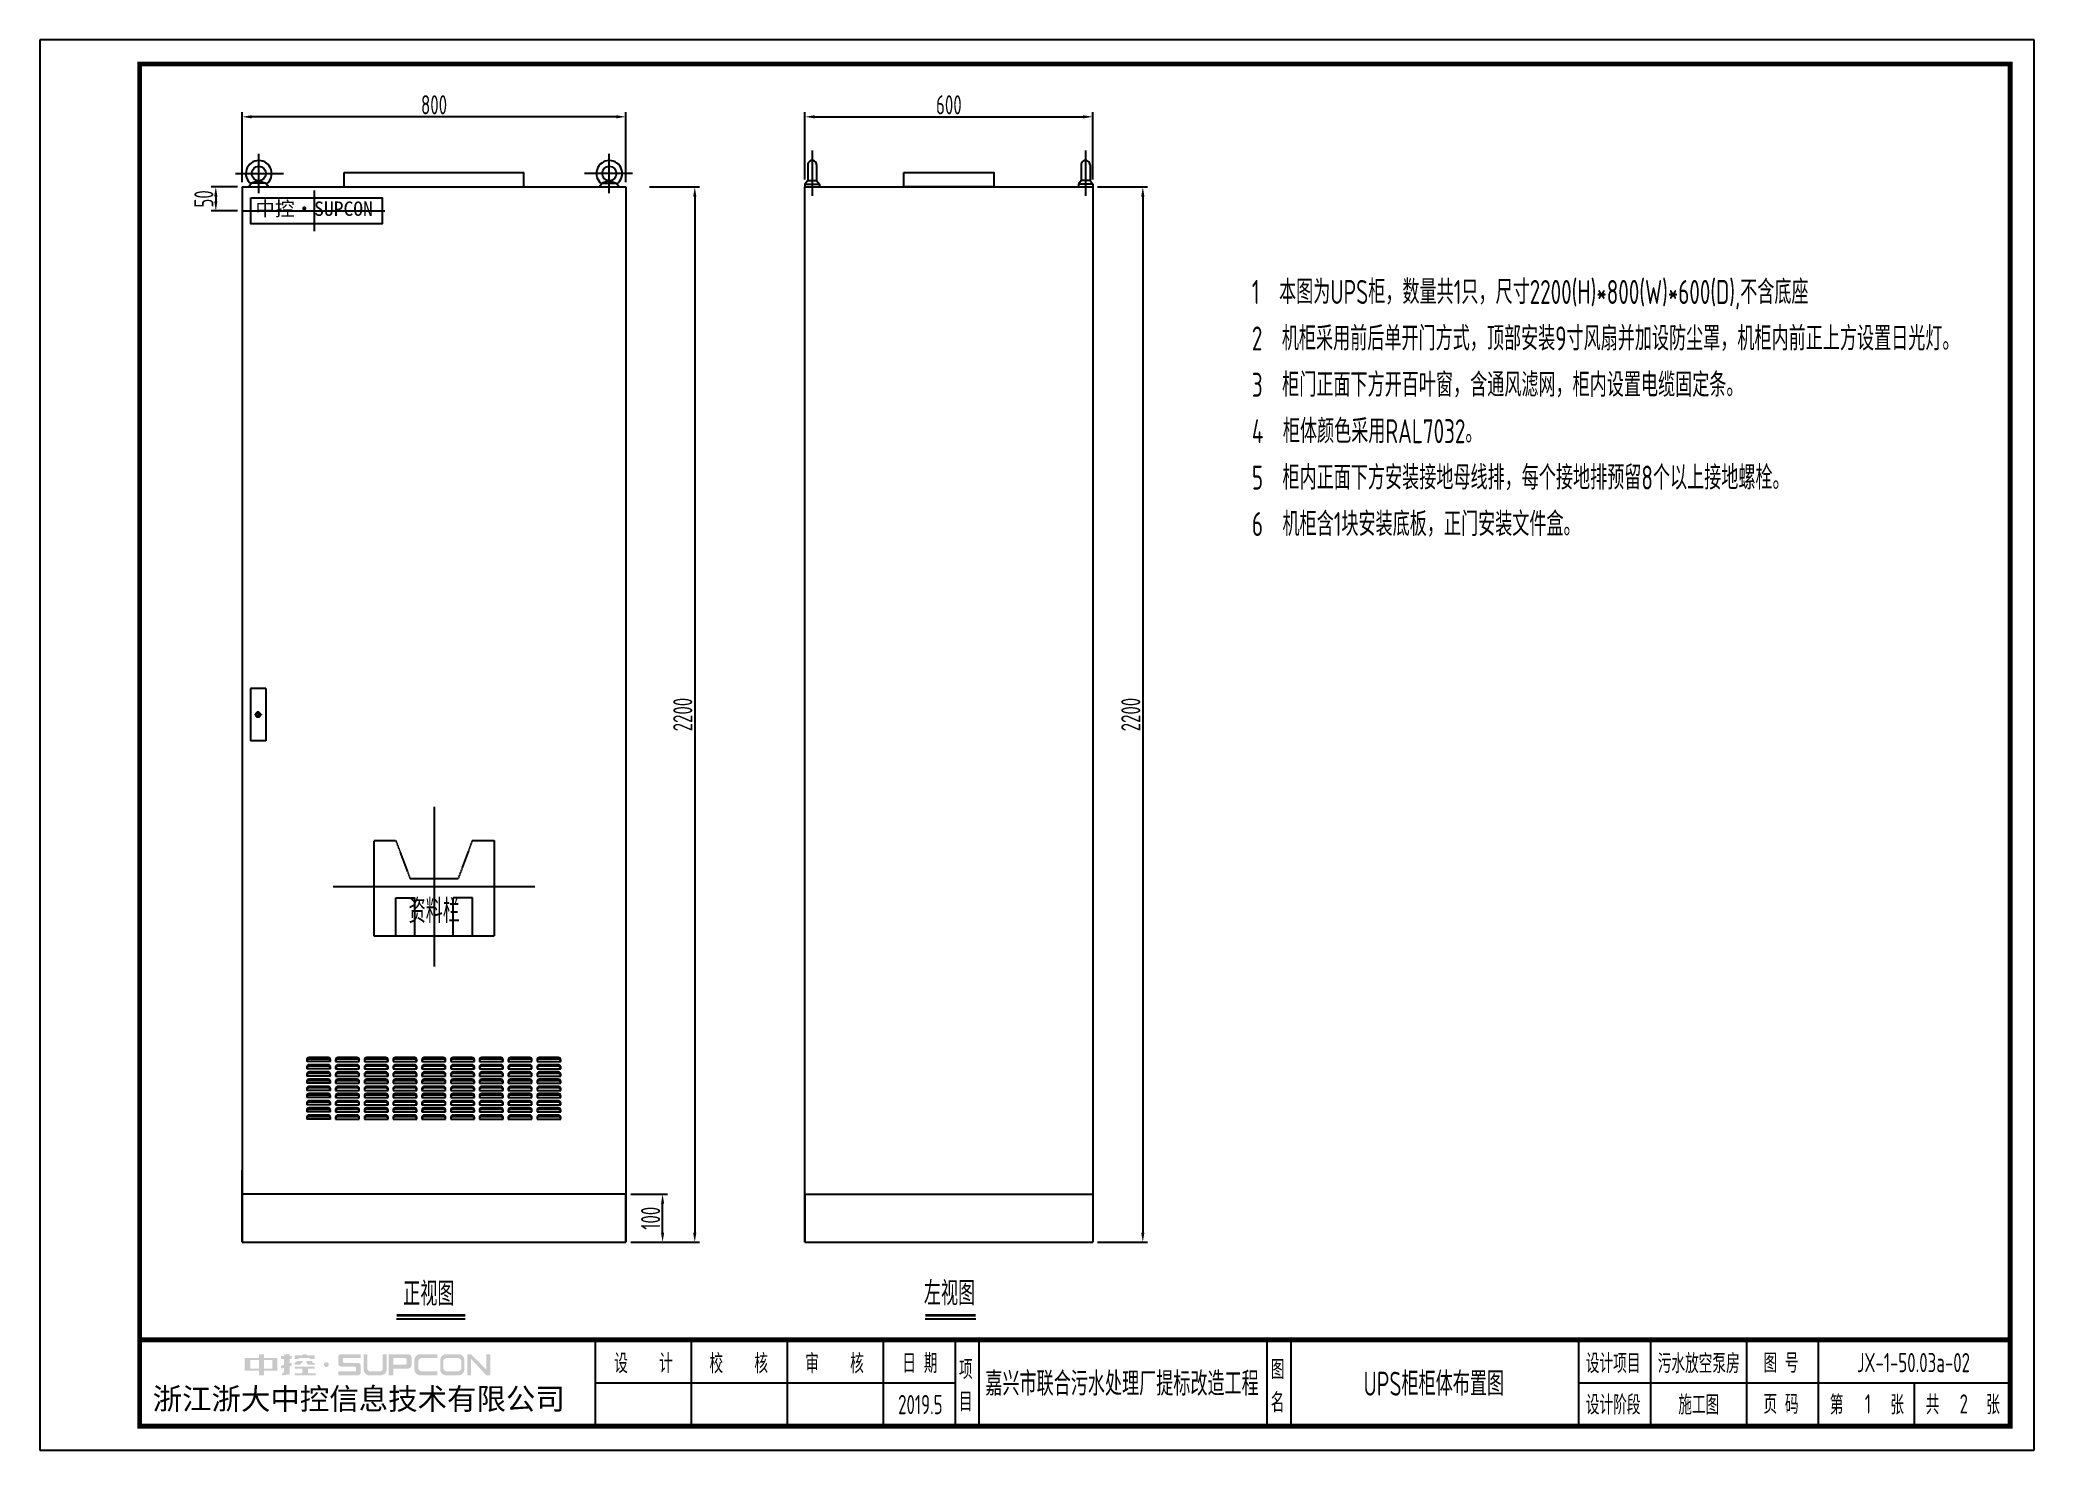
# Model space of a CAD drawing. Header units: millimetres. Extents: x 30557 to 235556, y -116603 to -73383.
# Drawn here: x 122273 to 126431, y -93647 to -90707 of the extents above; entities that cross this region are included whole.
import ezdxf
from ezdxf.enums import TextEntityAlignment as Align
from ezdxf.lldxf.tags import DXFTag

# ---------------------------------------------------------------- set-up
doc = ezdxf.new("R2010")
doc.units = ezdxf.units.MM
doc.linetypes.add('HIDDEN2', pattern=[0.1875, 0.125, -0.0625])
doc.linetypes.add('ZWCAD_ISO02W100', pattern=[15, 12, -3])
for name, color, linetype, lineweight in [('_Drawing', 7, 'Continuous', 25), ('CAXA0', 7, 'Continuous', 70), ('CAXA3', 7, 'Continuous', 25)]:
    doc.layers.add(name, color=color, linetype=linetype, lineweight=lineweight)
doc.layers.add('文本层', color=2, linetype='Continuous')
doc.layers.add('符号层', color=3, linetype='Continuous')
doc.styles.get("Standard").update_dxf_attribs({"font": ''})
doc.styles.add('supcon', font='sceie.shx', dxfattribs={"width": 0.75, "height": 40, "bigfont": 'sceic.shx'})
doc.styles.add('Title', font='', dxfattribs={"height": 45})
doc.styles.get('Standard').set_extended_font_data('SimSun')
doc.styles.get('Title').set_extended_font_data('SimHei')
tags = doc.linetypes.add('CENTER', pattern=[2, 1.25, -0.25, 0.25, -0.25]).pattern_tags.tags
tags[10:11] = [DXFTag(74, 4), DXFTag(75, 0), DXFTag(340, '0'), DXFTag(46, 1.0), DXFTag(50, 0.0), DXFTag(44, 0.0), DXFTag(45, 0.0)]
tags[8:9] = [DXFTag(74, 4), DXFTag(75, 0), DXFTag(340, '0'), DXFTag(46, 1.0), DXFTag(50, 0.0), DXFTag(44, 0.0), DXFTag(45, 0.0)]
tags[6:7] = [DXFTag(74, 4), DXFTag(75, 0), DXFTag(340, '0'), DXFTag(46, 1.0), DXFTag(50, 0.0), DXFTag(44, 0.0), DXFTag(45, 0.0)]
tags[4:5] = [DXFTag(74, 4), DXFTag(75, 0), DXFTag(340, '0'), DXFTag(46, 1.0), DXFTag(50, 0.0), DXFTag(44, 0.0), DXFTag(45, 0.0)]
doc.dimstyles.new('supcon', dxfattribs={"dimtxt": 20, "dimasz": 20, "dimexe": 10, "dimexo": 10, "dimgap": 5, "dimtad": 1, "dimtoh": 1, "dimdec": 0, "dimzin": 0, "dimdsep": 46, "dimtxsty": 'supcon', "dimcen": 0.09, "dimclrd": 2, "dimclre": 2, "dimclrt": 2, "dimadec": 0, "dimazin": 0, "dimtfac": 1, "dimtdec": 0, "dimtofl": 0, "dimtmove": 0, "dimatfit": 3, "dimfxl": 1, "dimtolj": 1, "dimtzin": 0, "dimarcsym": 0})

msp = doc.modelspace()

# ---------------------------------------------------------------- texts
at = {"color": 3, "style": 'supcon', "width": 0.75}
for s, p in [('污水放空泵房', (125731.3, -93464.4)), ('2019.5', (124108.4, -93552)), ('1', (126083.9, -93550.6))]:
    msp.add_text(s, height=40, dxfattribs=at).set_placement(p, align=Align.MIDDLE)
at = {"layer": '_Drawing', "color": 2, "style": 'supcon', "width": 0.75}
for s, p in [('正视图', (123030.2, -93346.1)), ('左视图', (124115.8, -93345.1))]:
    msp.add_text(s, height=50, dxfattribs=at).set_placement(p)
at = {"layer": '_Drawing', "color": 3, "style": 'supcon', "width": 0.75}
for s, height, p in [('JX-1-50.03a-02', 40, (126179.1, -93464.4)), ('嘉兴市联合污水处理厂提标改造工程', 50, (124528.9, -93505.9)), ('UPS柜柜体布置图', 50, (125178.9, -93505.9)), ('2', 40, (126283.9, -93550.6))]:
    msp.add_text(s, height=height, dxfattribs=at).set_placement(p, align=Align.MIDDLE)
at = {"layer": '文本层', "color": 7, "style": 'supcon', "width": 0.75}
for s, p in [('1  本图为UPS柜，数量共1只，尺寸2200(H)*800(W)*600(D),不含底座', (124799.6, -91257.5)), ('2  机柜采用前后单开门方式，顶部安装9寸风扇并加设防尘罩，机柜内前正上方设置日光灯。', (124799.6, -91354.3)), ('3  柜门正面下方开百叶窗，含通风滤网，柜内设置电缆固定条。', (124799.6, -91451)), ('4  柜体颜色采用RAL7032。', (124799.6, -91547.7)), ('5  柜内正面下方安装接地母线排，每个接地排预留8个以上接地螺栓。', (124799.6, -91644.4)), ('6  机柜含1块安装底板，正门安装文件盒。', (124799.6, -91741.2))]:
    msp.add_text(s, height=50, dxfattribs=at).set_placement(p)
at = {"layer": '文本层', "color": 2, "linetype": 'HIDDEN2', "style": 'supcon', "width": 0.75}
msp.add_text('资料栏', height=50, dxfattribs=at).set_placement((123094.8, -92548), align=Align.CENTER)
at = {"layer": '文本层', "insert": (122721.7, -91043.8), "char_height": 40, "width": 257.209, "attachment_point": 1}
msp.add_mtext('{\\fSimHei|b0|i0|c134|p2;\\H0.75x;中控·SUPCON}', dxfattribs=at)

# ---------------------------------------------------------------- blocks, each defined once
blk = doc.blocks.new('中控·SUPCON')
at = {"linetype": 'Continuous'}
h = blk.add_hatch(color=2, dxfattribs=at)
h.dxf.hatch_style = 1
h.paths.add_polyline_path([(34, 33), (20, 33), (20, 37), (15, 37), (15, 36), (15, 33), (0, 33), (0, 20), (13, 20), (15, 20), (15, 15), (20, 15), (20, 20), (22, 20), (34, 20)])
h.paths.add_polyline_path([(20, 30), (20, 31), (29, 31), (29, 22), (20, 22)], flags=16)
h.paths.add_polyline_path([(15, 30), (15, 22), (6, 22), (6, 31), (15, 31)], flags=16)
h.paths.add_polyline_path([(47, 32), (49, 32), (49, 35), (47, 35), (47, 37), (41, 37), (41, 35), (38, 35), (38, 32), (41, 32), (41, 25.8), (38, 25), (38, 22), (41, 22.8), (41, 18.3), (39, 17), (39, 15), (47, 16), (47, 24.5), (49, 25), (49, 28), (47, 27.5)])
h.paths.add_polyline_path([(61, 30), (55, 30), (52, 28), (52, 26), (58, 26)])
h.paths.add_polyline_path([(73, 28), (71, 28), (70, 30), (64, 30), (66, 26), (73, 26)])
h.paths.add_polyline_path([(73, 36), (64.6, 36), (64.6, 37), (60.4, 37), (60.4, 36), (52, 36), (52, 32), (56.8, 32), (56.8, 33.1), (68.2, 33.1), (68.2, 32), (73, 32)])
h.paths.add_polyline_path([(66, 22), (73, 22), (73, 24), (52, 24), (52, 22), (60, 22), (60, 17), (52, 17), (52, 15), (74, 15), (74, 17), (66, 17)])
h.paths.add_polyline_path([(82.7, 26.1, 1), (87.6, 26.1, 1)])
h.paths.add_polyline_path([(118, 28), (103.5, 28, -0.414214), (102.5, 29), (102.5, 32, -0.414214), (103.5, 33), (121, 33), (121, 37), (100.5, 37, 0.414214), (97.5, 34), (97.5, 27, 0.414214), (100.5, 24), (115, 24, -0.414214), (116, 23), (116, 20, -0.414214), (115, 19), (97.5, 19), (97.5, 15), (118, 15, 0.414214), (121, 18), (121, 25, 0.414214)])
h.paths.add_polyline_path([(128, 37), (124, 37), (124, 36), (124, 21, 0.414214), (130, 15), (142, 15, 0.414214), (148, 21), (148, 37), (144, 37), (144, 22, -0.414214), (141, 19), (131, 19, -0.414214), (128, 22)])
h.paths.add_polyline_path([(174, 26), (174, 33, 0.414214), (170, 37), (150, 37), (150, 36), (150, 15), (155, 15), (155, 22), (170, 22, 0.414214)])
h.paths.add_polyline_path([(167, 26), (155, 26), (155, 33), (167, 33, -0.414214), (169, 31), (169, 28, -0.414214)], flags=16)
h.paths.add_polyline_path([(201, 19), (185, 19, -0.414214), (181, 23), (181, 29, -0.414214), (185, 33), (201, 33), (201, 37), (183, 37, 0.414214), (177, 31), (177, 21, 0.414214), (183, 15), (201, 15)])
h.paths.add_polyline_path([(229, 21), (229, 31, 0.414214), (223, 37), (210, 37, 0.414214), (204, 31), (204, 21, 0.414214), (210, 15), (223, 15, 0.414214)])
h.paths.add_polyline_path([(207, 23), (207, 29, -0.414214), (211, 33), (222, 33, -0.414214), (226, 29), (226, 23, -0.414214), (222, 19), (211, 19, -0.414214)], flags=16)
h.paths.add_polyline_path([(236, 32.1), (252, 15), (256, 15), (256, 37), (252, 37), (252, 21), (236, 37), (232, 37), (232, 36), (232, 15), (236, 15)])
h = blk.add_hatch(color=2, dxfattribs=at)
h.dxf.hatch_style = 1
h.paths.add_polyline_path([(34, 33), (20, 33), (20, 37), (15, 37), (15, 36), (15, 33), (0, 33), (0, 20), (13, 20), (15, 20), (15, 15), (20, 15), (20, 20), (22, 20), (34, 20)])
h.paths.add_polyline_path([(20, 30), (20, 31), (29, 31), (29, 22), (20, 22)], flags=16)
h.paths.add_polyline_path([(15, 30), (15, 22), (6, 22), (6, 31), (15, 31)], flags=16)
h.paths.add_polyline_path([(47, 32), (49, 32), (49, 35), (47, 35), (47, 37), (41, 37), (41, 35), (38, 35), (38, 32), (41, 32), (41, 25.8), (38, 25), (38, 22), (41, 22.8), (41, 18.3), (39, 17), (39, 15), (47, 16), (47, 24.5), (49, 25), (49, 28), (47, 27.5)])
h.paths.add_polyline_path([(61, 30), (55, 30), (52, 28), (52, 26), (58, 26)])
h.paths.add_polyline_path([(73, 28), (71, 28), (70, 30), (64, 30), (66, 26), (73, 26)])
h.paths.add_polyline_path([(73, 36), (64.6, 36), (64.6, 37), (60.4, 37), (60.4, 36), (52, 36), (52, 32), (56.8, 32), (56.8, 33.1), (68.2, 33.1), (68.2, 32), (73, 32)])
h.paths.add_polyline_path([(66, 22), (73, 22), (73, 24), (52, 24), (52, 22), (60, 22), (60, 17), (52, 17), (52, 15), (74, 15), (74, 17), (66, 17)])
h.paths.add_polyline_path([(82.7, 26.1, 1), (87.6, 26.1, 1)])
h.paths.add_polyline_path([(118, 28), (103.5, 28, -0.414214), (102.5, 29), (102.5, 32, -0.414214), (103.5, 33), (121, 33), (121, 37), (100.5, 37, 0.414214), (97.5, 34), (97.5, 27, 0.414214), (100.5, 24), (115, 24, -0.414214), (116, 23), (116, 20, -0.414214), (115, 19), (97.5, 19), (97.5, 15), (118, 15, 0.414214), (121, 18), (121, 25, 0.414214)])
h.paths.add_polyline_path([(128, 37), (124, 37), (124, 36), (124, 21, 0.414214), (130, 15), (142, 15, 0.414214), (148, 21), (148, 37), (144, 37), (144, 22, -0.414214), (141, 19), (131, 19, -0.414214), (128, 22)])
h.paths.add_polyline_path([(174, 26), (174, 33, 0.414214), (170, 37), (150, 37), (150, 36), (150, 15), (155, 15), (155, 22), (170, 22, 0.414214)])
h.paths.add_polyline_path([(167, 26), (155, 26), (155, 33), (167, 33, -0.414214), (169, 31), (169, 28, -0.414214)], flags=16)
h.paths.add_polyline_path([(201, 19), (185, 19, -0.414214), (181, 23), (181, 29, -0.414214), (185, 33), (201, 33), (201, 37), (183, 37, 0.414214), (177, 31), (177, 21, 0.414214), (183, 15), (201, 15)])
h.paths.add_polyline_path([(229, 21), (229, 31, 0.414214), (223, 37), (210, 37, 0.414214), (204, 31), (204, 21, 0.414214), (210, 15), (223, 15, 0.414214)])
h.paths.add_polyline_path([(207, 23), (207, 29, -0.414214), (211, 33), (222, 33, -0.414214), (226, 29), (226, 23, -0.414214), (222, 19), (211, 19, -0.414214)], flags=16)
h.paths.add_polyline_path([(236, 32.1), (252, 15), (256, 15), (256, 37), (252, 37), (252, 21), (236, 37), (232, 37), (232, 36), (232, 15), (236, 15)])
h = blk.add_hatch(color=2, dxfattribs=at)
h.dxf.hatch_style = 1
h.paths.add_polyline_path([(34, 33), (20, 33), (20, 37), (15, 37), (15, 36), (15, 33), (0, 33), (0, 20), (13, 20), (15, 20), (15, 15), (20, 15), (20, 20), (22, 20), (34, 20)])
h.paths.add_polyline_path([(20, 30), (20, 31), (29, 31), (29, 22), (20, 22)], flags=16)
h.paths.add_polyline_path([(15, 30), (15, 22), (6, 22), (6, 31), (15, 31)], flags=16)
h.paths.add_polyline_path([(47, 32), (49, 32), (49, 35), (47, 35), (47, 37), (41, 37), (41, 35), (38, 35), (38, 32), (41, 32), (41, 25.8), (38, 25), (38, 22), (41, 22.8), (41, 18.3), (39, 17), (39, 15), (47, 16), (47, 24.5), (49, 25), (49, 28), (47, 27.5)])
h.paths.add_polyline_path([(61, 30), (55, 30), (52, 28), (52, 26), (58, 26)])
h.paths.add_polyline_path([(73, 28), (71, 28), (70, 30), (64, 30), (66, 26), (73, 26)])
h.paths.add_polyline_path([(73, 36), (64.6, 36), (64.6, 37), (60.4, 37), (60.4, 36), (52, 36), (52, 32), (56.8, 32), (56.8, 33.1), (68.2, 33.1), (68.2, 32), (73, 32)])
h.paths.add_polyline_path([(66, 22), (73, 22), (73, 24), (52, 24), (52, 22), (60, 22), (60, 17), (52, 17), (52, 15), (74, 15), (74, 17), (66, 17)])
h.paths.add_polyline_path([(82.7, 26.1, 1), (87.6, 26.1, 1)])
h.paths.add_polyline_path([(118, 28), (103.5, 28, -0.414214), (102.5, 29), (102.5, 32, -0.414214), (103.5, 33), (121, 33), (121, 37), (100.5, 37, 0.414214), (97.5, 34), (97.5, 27, 0.414214), (100.5, 24), (115, 24, -0.414214), (116, 23), (116, 20, -0.414214), (115, 19), (97.5, 19), (97.5, 15), (118, 15, 0.414214), (121, 18), (121, 25, 0.414214)])
h.paths.add_polyline_path([(128, 37), (124, 37), (124, 36), (124, 21, 0.414214), (130, 15), (142, 15, 0.414214), (148, 21), (148, 37), (144, 37), (144, 22, -0.414214), (141, 19), (131, 19, -0.414214), (128, 22)])
h.paths.add_polyline_path([(174, 26), (174, 33, 0.414214), (170, 37), (150, 37), (150, 36), (150, 15), (155, 15), (155, 22), (170, 22, 0.414214)])
h.paths.add_polyline_path([(167, 26), (155, 26), (155, 33), (167, 33, -0.414214), (169, 31), (169, 28, -0.414214)], flags=16)
h.paths.add_polyline_path([(201, 19), (185, 19, -0.414214), (181, 23), (181, 29, -0.414214), (185, 33), (201, 33), (201, 37), (183, 37, 0.414214), (177, 31), (177, 21, 0.414214), (183, 15), (201, 15)])
h.paths.add_polyline_path([(229, 21), (229, 31, 0.414214), (223, 37), (210, 37, 0.414214), (204, 31), (204, 21, 0.414214), (210, 15), (223, 15, 0.414214)])
h.paths.add_polyline_path([(207, 23), (207, 29, -0.414214), (211, 33), (222, 33, -0.414214), (226, 29), (226, 23, -0.414214), (222, 19), (211, 19, -0.414214)], flags=16)
h.paths.add_polyline_path([(236, 32.1), (252, 15), (256, 15), (256, 37), (252, 37), (252, 21), (236, 37), (232, 37), (232, 36), (232, 15), (236, 15)])
h = blk.add_hatch(color=2, dxfattribs=at)
h.dxf.hatch_style = 1
h.paths.add_polyline_path([(34, 33), (20, 33), (20, 37), (15, 37), (15, 36), (15, 33), (0, 33), (0, 20), (13, 20), (15, 20), (15, 15), (20, 15), (20, 20), (22, 20), (34, 20)])
h.paths.add_polyline_path([(20, 30), (20, 31), (29, 31), (29, 22), (20, 22)], flags=16)
h.paths.add_polyline_path([(15, 30), (15, 22), (6, 22), (6, 31), (15, 31)], flags=16)
h.paths.add_polyline_path([(47, 32), (49, 32), (49, 35), (47, 35), (47, 37), (41, 37), (41, 35), (38, 35), (38, 32), (41, 32), (41, 25.8), (38, 25), (38, 22), (41, 22.8), (41, 18.3), (39, 17), (39, 15), (47, 16), (47, 24.5), (49, 25), (49, 28), (47, 27.5)])
h.paths.add_polyline_path([(61, 30), (55, 30), (52, 28), (52, 26), (58, 26)])
h.paths.add_polyline_path([(73, 28), (71, 28), (70, 30), (64, 30), (66, 26), (73, 26)])
h.paths.add_polyline_path([(73, 36), (64.6, 36), (64.6, 37), (60.4, 37), (60.4, 36), (52, 36), (52, 32), (56.8, 32), (56.8, 33.1), (68.2, 33.1), (68.2, 32), (73, 32)])
h.paths.add_polyline_path([(66, 22), (73, 22), (73, 24), (52, 24), (52, 22), (60, 22), (60, 17), (52, 17), (52, 15), (74, 15), (74, 17), (66, 17)])
h.paths.add_polyline_path([(82.7, 26.1, 1), (87.6, 26.1, 1)])
h.paths.add_polyline_path([(118, 28), (103.5, 28, -0.414214), (102.5, 29), (102.5, 32, -0.414214), (103.5, 33), (121, 33), (121, 37), (100.5, 37, 0.414214), (97.5, 34), (97.5, 27, 0.414214), (100.5, 24), (115, 24, -0.414214), (116, 23), (116, 20, -0.414214), (115, 19), (97.5, 19), (97.5, 15), (118, 15, 0.414214), (121, 18), (121, 25, 0.414214)])
h.paths.add_polyline_path([(128, 37), (124, 37), (124, 36), (124, 21, 0.414214), (130, 15), (142, 15, 0.414214), (148, 21), (148, 37), (144, 37), (144, 22, -0.414214), (141, 19), (131, 19, -0.414214), (128, 22)])
h.paths.add_polyline_path([(174, 26), (174, 33, 0.414214), (170, 37), (150, 37), (150, 36), (150, 15), (155, 15), (155, 22), (170, 22, 0.414214)])
h.paths.add_polyline_path([(167, 26), (155, 26), (155, 33), (167, 33, -0.414214), (169, 31), (169, 28, -0.414214)], flags=16)
h.paths.add_polyline_path([(201, 19), (185, 19, -0.414214), (181, 23), (181, 29, -0.414214), (185, 33), (201, 33), (201, 37), (183, 37, 0.414214), (177, 31), (177, 21, 0.414214), (183, 15), (201, 15)])
h.paths.add_polyline_path([(229, 21), (229, 31, 0.414214), (223, 37), (210, 37, 0.414214), (204, 31), (204, 21, 0.414214), (210, 15), (223, 15, 0.414214)])
h.paths.add_polyline_path([(207, 23), (207, 29, -0.414214), (211, 33), (222, 33, -0.414214), (226, 29), (226, 23, -0.414214), (222, 19), (211, 19, -0.414214)], flags=16)
h.paths.add_polyline_path([(236, 32.1), (252, 15), (256, 15), (256, 37), (252, 37), (252, 21), (236, 37), (232, 37), (232, 36), (232, 15), (236, 15)])
h = blk.add_hatch(color=2, dxfattribs=at)
h.dxf.hatch_style = 1
h.paths.add_polyline_path([(34, 33), (20, 33), (20, 37), (15, 37), (15, 36), (15, 33), (0, 33), (0, 20), (13, 20), (15, 20), (15, 15), (20, 15), (20, 20), (22, 20), (34, 20)])
h.paths.add_polyline_path([(20, 30), (20, 31), (29, 31), (29, 22), (20, 22)], flags=16)
h.paths.add_polyline_path([(15, 30), (15, 22), (6, 22), (6, 31), (15, 31)], flags=16)
h.paths.add_polyline_path([(47, 32), (49, 32), (49, 35), (47, 35), (47, 37), (41, 37), (41, 35), (38, 35), (38, 32), (41, 32), (41, 25.8), (38, 25), (38, 22), (41, 22.8), (41, 18.3), (39, 17), (39, 15), (47, 16), (47, 24.5), (49, 25), (49, 28), (47, 27.5)])
h.paths.add_polyline_path([(61, 30), (55, 30), (52, 28), (52, 26), (58, 26)])
h.paths.add_polyline_path([(73, 28), (71, 28), (70, 30), (64, 30), (66, 26), (73, 26)])
h.paths.add_polyline_path([(73, 36), (64.6, 36), (64.6, 37), (60.4, 37), (60.4, 36), (52, 36), (52, 32), (56.8, 32), (56.8, 33.1), (68.2, 33.1), (68.2, 32), (73, 32)])
h.paths.add_polyline_path([(66, 22), (73, 22), (73, 24), (52, 24), (52, 22), (60, 22), (60, 17), (52, 17), (52, 15), (74, 15), (74, 17), (66, 17)])
h.paths.add_polyline_path([(82.7, 26.1, 1), (87.6, 26.1, 1)])
h.paths.add_polyline_path([(118, 28), (103.5, 28, -0.414214), (102.5, 29), (102.5, 32, -0.414214), (103.5, 33), (121, 33), (121, 37), (100.5, 37, 0.414214), (97.5, 34), (97.5, 27, 0.414214), (100.5, 24), (115, 24, -0.414214), (116, 23), (116, 20, -0.414214), (115, 19), (97.5, 19), (97.5, 15), (118, 15, 0.414214), (121, 18), (121, 25, 0.414214)])
h.paths.add_polyline_path([(128, 37), (124, 37), (124, 36), (124, 21, 0.414214), (130, 15), (142, 15, 0.414214), (148, 21), (148, 37), (144, 37), (144, 22, -0.414214), (141, 19), (131, 19, -0.414214), (128, 22)])
h.paths.add_polyline_path([(174, 26), (174, 33, 0.414214), (170, 37), (150, 37), (150, 36), (150, 15), (155, 15), (155, 22), (170, 22, 0.414214)])
h.paths.add_polyline_path([(167, 26), (155, 26), (155, 33), (167, 33, -0.414214), (169, 31), (169, 28, -0.414214)], flags=16)
h.paths.add_polyline_path([(201, 19), (185, 19, -0.414214), (181, 23), (181, 29, -0.414214), (185, 33), (201, 33), (201, 37), (183, 37, 0.414214), (177, 31), (177, 21, 0.414214), (183, 15), (201, 15)])
h.paths.add_polyline_path([(229, 21), (229, 31, 0.414214), (223, 37), (210, 37, 0.414214), (204, 31), (204, 21, 0.414214), (210, 15), (223, 15, 0.414214)])
h.paths.add_polyline_path([(207, 23), (207, 29, -0.414214), (211, 33), (222, 33, -0.414214), (226, 29), (226, 23, -0.414214), (222, 19), (211, 19, -0.414214)], flags=16)
h.paths.add_polyline_path([(236, 32.1), (252, 15), (256, 15), (256, 37), (252, 37), (252, 21), (236, 37), (232, 37), (232, 36), (232, 15), (236, 15)])
h = blk.add_hatch(color=2, dxfattribs=at)
h.dxf.hatch_style = 1
h.paths.add_polyline_path([(34, 33), (20, 33), (20, 37), (15, 37), (15, 36), (15, 33), (0, 33), (0, 20), (13, 20), (15, 20), (15, 15), (20, 15), (20, 20), (22, 20), (34, 20)])
h.paths.add_polyline_path([(20, 30), (20, 31), (29, 31), (29, 22), (20, 22)], flags=16)
h.paths.add_polyline_path([(15, 30), (15, 22), (6, 22), (6, 31), (15, 31)], flags=16)
h.paths.add_polyline_path([(47, 32), (49, 32), (49, 35), (47, 35), (47, 37), (41, 37), (41, 35), (38, 35), (38, 32), (41, 32), (41, 25.8), (38, 25), (38, 22), (41, 22.8), (41, 18.3), (39, 17), (39, 15), (47, 16), (47, 24.5), (49, 25), (49, 28), (47, 27.5)])
h.paths.add_polyline_path([(61, 30), (55, 30), (52, 28), (52, 26), (58, 26)])
h.paths.add_polyline_path([(73, 28), (71, 28), (70, 30), (64, 30), (66, 26), (73, 26)])
h.paths.add_polyline_path([(73, 36), (64.6, 36), (64.6, 37), (60.4, 37), (60.4, 36), (52, 36), (52, 32), (56.8, 32), (56.8, 33.1), (68.2, 33.1), (68.2, 32), (73, 32)])
h.paths.add_polyline_path([(66, 22), (73, 22), (73, 24), (52, 24), (52, 22), (60, 22), (60, 17), (52, 17), (52, 15), (74, 15), (74, 17), (66, 17)])
h.paths.add_polyline_path([(82.7, 26.1, 1), (87.6, 26.1, 1)])
h.paths.add_polyline_path([(118, 28), (103.5, 28, -0.414214), (102.5, 29), (102.5, 32, -0.414214), (103.5, 33), (121, 33), (121, 37), (100.5, 37, 0.414214), (97.5, 34), (97.5, 27, 0.414214), (100.5, 24), (115, 24, -0.414214), (116, 23), (116, 20, -0.414214), (115, 19), (97.5, 19), (97.5, 15), (118, 15, 0.414214), (121, 18), (121, 25, 0.414214)])
h.paths.add_polyline_path([(128, 37), (124, 37), (124, 36), (124, 21, 0.414214), (130, 15), (142, 15, 0.414214), (148, 21), (148, 37), (144, 37), (144, 22, -0.414214), (141, 19), (131, 19, -0.414214), (128, 22)])
h.paths.add_polyline_path([(174, 26), (174, 33, 0.414214), (170, 37), (150, 37), (150, 36), (150, 15), (155, 15), (155, 22), (170, 22, 0.414214)])
h.paths.add_polyline_path([(167, 26), (155, 26), (155, 33), (167, 33, -0.414214), (169, 31), (169, 28, -0.414214)], flags=16)
h.paths.add_polyline_path([(201, 19), (185, 19, -0.414214), (181, 23), (181, 29, -0.414214), (185, 33), (201, 33), (201, 37), (183, 37, 0.414214), (177, 31), (177, 21, 0.414214), (183, 15), (201, 15)])
h.paths.add_polyline_path([(229, 21), (229, 31, 0.414214), (223, 37), (210, 37, 0.414214), (204, 31), (204, 21, 0.414214), (210, 15), (223, 15, 0.414214)])
h.paths.add_polyline_path([(207, 23), (207, 29, -0.414214), (211, 33), (222, 33, -0.414214), (226, 29), (226, 23, -0.414214), (222, 19), (211, 19, -0.414214)], flags=16)
h.paths.add_polyline_path([(236, 32.1), (252, 15), (256, 15), (256, 37), (252, 37), (252, 21), (236, 37), (232, 37), (232, 36), (232, 15), (236, 15)])
blk = doc.blocks.new('supcon图框')
at = {"linetype": 'Continuous'}
for p, q in [((6145.7, 4361.7), (1987.7, 4361.7)), ((1987.7, 4361.7), (1987.7, 1421.7)), ((6145.7, 1421.7), (6145.7, 4361.7)), ((1987.7, 1421.7), (6145.7, 1421.7))]:
    blk.add_line(p, q, dxfattribs=at)
for p, q in [((3145.7, 1651.7), (3145.7, 1471.7)), ((3345.7, 1651.7), (3345.7, 1471.7)), ((3545.7, 1651.7), (3545.7, 1471.7)), ((3745.7, 1651.7), (3745.7, 1471.7)), ((3895.7, 1651.7), (3895.7, 1471.7)), ((3945.7, 1651.7), (3945.7, 1471.7)), ((4545.7, 1651.7), (4545.7, 1471.7)), ((4595.7, 1651.7), (4595.7, 1471.7)), ((5195.7, 1651.7), (5195.7, 1471.7)), ((5345.7, 1651.7), (5345.7, 1471.7)), ((5545.7, 1651.7), (5545.7, 1471.7)), ((5695.7, 1651.7), (5695.7, 1471.7)), ((3145.7, 1561.7), (3895.7, 1561.7)), ((5195.7, 1561.7), (6095.7, 1561.7)), ((5895.7, 1561.7), (5895.7, 1471.7))]:
    blk.add_line(p, q)
at = {"linetype": 'Continuous', "const_width": 10}
blk.add_lwpolyline([(2195.7, 4311.7), (6095.7, 4311.7), (6095.7, 1471.7), (2195.7, 1471.7)], close=True, dxfattribs=at)
blk.add_lwpolyline([(2195.7, 1651.7), (6095.7, 1651.7)], dxfattribs=at)
at = {"linetype": 'Continuous', "xscale": 2, "yscale": 2, "zscale": 2}
blk.add_blockref('中控·SUPCON', (2414.6, 1547.7), dxfattribs=at)
at = {"style": 'supcon', "width": 0.75}
for s, p in [('设    计', (3246.2, 1604.2)), ('校    核', (3444.8, 1604.2)), ('审    核', (3644.5, 1604.2)), ('日 期', (3822.5, 1604.2)), ('设计项目', (5268, 1604.2)), ('图 号', (5618, 1604.2)), ('项', (3918.2, 1590.7)), ('图', (4568.2, 1590.7)), ('目', (3918.2, 1522.9)), ('名', (4568.2, 1522.9)), ('设计阶段', (5268, 1518.1)), ('施工图', (5446.5, 1518.1)), ('页 码', (5618, 1518.1)), ('第      张', (5797, 1518.1)), ('共      张', (5997, 1518.1))]:
    blk.add_text(s, height=40, dxfattribs=at).set_placement(p, align=Align.MIDDLE)
at = {"style": 'Title'}
blk.add_text('浙江浙大中控信息技术有限公司', height=45, dxfattribs=at).set_placement((2222.8, 1506.2))
blk = doc.blocks.new('*D137')
at = {"color": 2, "linetype": 'Continuous', "lineweight": -2}
for p, q in [((122694.4, -91003.5), (122694.4, -90857.3)), ((123474.4, -90867.3), (122714.4, -90867.3)), ((123494.4, -91003.5), (123494.4, -90857.3))]:
    blk.add_line(p, q, dxfattribs=at)
at = {"color": 2}
for points in [[(122714.4, -90864), (122714.4, -90870.6), (122694.4, -90867.3)], [(123474.4, -90870.6), (123474.4, -90864), (123494.4, -90867.3)]]:
    blk.add_solid(points, dxfattribs=at)
at = {"layer": 'DEFPOINTS', "color": 0}
for p in [(122694.4, -90867.3), (122694.4, -91013.5), (123494.4, -91013.5)]:
    blk.add_point(p, dxfattribs=at)
at = {"color": 2, "insert": (123094.4, -90842.3), "char_height": 40, "attachment_point": 5, "style": 'supcon'}
blk.add_mtext('\\A1;800', dxfattribs=at)
blk = doc.blocks.new('*D138')
at = {"color": 2, "linetype": 'Continuous', "lineweight": -2}
for p, q in [((123543.6, -91013.5), (123648, -91013.5)), ((123638, -91033.5), (123638, -93193.5)), ((123543.6, -93213.5), (123648, -93213.5))]:
    blk.add_line(p, q, dxfattribs=at)
at = {"color": 2}
for points in [[(123641.3, -91033.5), (123634.7, -91033.5), (123638, -91013.5)], [(123634.7, -93193.5), (123641.3, -93193.5), (123638, -93213.5)]]:
    blk.add_solid(points, dxfattribs=at)
at = {"layer": 'DEFPOINTS', "color": 0}
for p in [(123533.6, -91013.5), (123533.6, -93213.5), (123638, -93213.5)]:
    blk.add_point(p, dxfattribs=at)
at = {"color": 2, "insert": (123613, -92113.5), "char_height": 40, "attachment_point": 5, "rotation": 90, "style": 'supcon'}
blk.add_mtext('\\A1;2200', dxfattribs=at)
blk = doc.blocks.new('*D139')
at = {"color": 2, "linetype": 'Continuous', "lineweight": -2}
for p, q in [((122684.4, -91013.5), (122629.4, -91013.5)), ((122639.4, -91033.5), (122639.4, -91043.5)), ((122684.4, -91063.5), (122629.4, -91063.5))]:
    blk.add_line(p, q, dxfattribs=at)
at = {"color": 2}
for points in [[(122642.7, -91033.5), (122636, -91033.5), (122639.4, -91013.5)], [(122636, -91043.5), (122642.7, -91043.5), (122639.4, -91063.5)]]:
    blk.add_solid(points, dxfattribs=at)
at = {"layer": 'DEFPOINTS', "color": 0}
for p in [(122694.4, -91013.5), (122639.4, -91063.5), (122694.4, -91063.5)]:
    blk.add_point(p, dxfattribs=at)
at = {"color": 2, "insert": (122614.4, -91038.5), "char_height": 40, "attachment_point": 5, "rotation": 90, "style": 'supcon'}
blk.add_mtext('\\A1;50', dxfattribs=at)
blk = doc.blocks.new('*D140')
at = {"color": 2, "linetype": 'Continuous', "lineweight": -2}
for p, q in [((123867.8, -90997.8), (123867.8, -90857.3)), ((123887.8, -90867.3), (124447.8, -90867.3)), ((124467.8, -90997.8), (124467.8, -90857.3))]:
    blk.add_line(p, q, dxfattribs=at)
at = {"color": 2}
for points in [[(123887.8, -90864), (123887.8, -90870.6), (123867.8, -90867.3)], [(124447.8, -90870.6), (124447.8, -90864), (124467.8, -90867.3)]]:
    blk.add_solid(points, dxfattribs=at)
at = {"layer": 'DEFPOINTS', "color": 0}
for p in [(124467.8, -90867.3), (123867.8, -91007.8), (124467.8, -91007.8)]:
    blk.add_point(p, dxfattribs=at)
at = {"color": 2, "insert": (124167.8, -90842.3), "char_height": 40, "attachment_point": 5, "style": 'supcon'}
blk.add_mtext('\\A1;600', dxfattribs=at)
blk = doc.blocks.new('*D141')
at = {"color": 2, "linetype": 'Continuous', "lineweight": -2}
for p, q in [((124477.8, -91013.5), (124582.2, -91013.5)), ((124572.2, -91033.5), (124572.2, -93193.5)), ((124477.8, -93213.5), (124582.2, -93213.5))]:
    blk.add_line(p, q, dxfattribs=at)
at = {"color": 2}
for points in [[(124575.5, -91033.5), (124568.9, -91033.5), (124572.2, -91013.5)], [(124568.9, -93193.5), (124575.5, -93193.5), (124572.2, -93213.5)]]:
    blk.add_solid(points, dxfattribs=at)
at = {"layer": 'DEFPOINTS', "color": 0}
for p in [(124467.8, -91013.5), (124467.8, -93213.5), (124572.2, -93213.5)]:
    blk.add_point(p, dxfattribs=at)
at = {"color": 2, "insert": (124547.2, -92113.5), "char_height": 40, "attachment_point": 5, "rotation": 90, "style": 'supcon'}
blk.add_mtext('\\A1;2200', dxfattribs=at)
blk = doc.blocks.new('Z$W@#1E593412')
at = {"layer": 'CAXA3', "linetype": 'Continuous', "lineweight": 25}
for p, q in [((-264.7, 279.9), (-264.7, 276.5)), ((-215.3, 276.5), (-264.7, 276.5)), ((-264.7, 264.9), (-264.7, 261.5)), ((-215.3, 261.5), (-264.7, 261.5)), ((-264.7, 249.9), (-264.7, 246.5)), ((-220.3, 284.9), (-259.7, 284.9)), ((-220.3, 281.7), (-259.7, 281.7)), ((-220.3, 269.9), (-259.7, 269.9)), ((-220.3, 266.7), (-259.7, 266.7)), ((-220.3, 254.9), (-259.7, 254.9)), ((-220.3, 251.7), (-259.7, 251.7)), ((-215.3, 276.5), (-215.3, 279.9)), ((-215.3, 261.5), (-215.3, 264.9)), ((-215.3, 246.5), (-215.3, 249.9)), ((-204.7, 279.9), (-204.7, 276.5)), ((-204.7, 276.5), (-155.3, 276.5)), ((-204.7, 264.9), (-204.7, 261.5)), ((-204.7, 261.5), (-155.3, 261.5)), ((-204.7, 249.9), (-204.7, 246.5)), ((-160.3, 284.9), (-199.7, 284.9)), ((-160.3, 281.7), (-199.7, 281.7)), ((-160.3, 269.9), (-199.7, 269.9)), ((-160.3, 266.7), (-199.7, 266.7)), ((-160.3, 254.9), (-199.7, 254.9)), ((-160.3, 251.7), (-199.7, 251.7)), ((-155.3, 276.5), (-155.3, 279.9)), ((-155.3, 261.5), (-155.3, 264.9)), ((-155.3, 246.5), (-155.3, 249.9)), ((-144.7, 279.9), (-144.7, 276.5)), ((-144.7, 276.5), (-95.3, 276.5)), ((-144.7, 264.9), (-144.7, 261.5)), ((-144.7, 261.5), (-95.3, 261.5)), ((-144.7, 249.9), (-144.7, 246.5)), ((-100.3, 284.9), (-139.7, 284.9)), ((-100.3, 281.7), (-139.7, 281.7)), ((-100.3, 269.9), (-139.7, 269.9)), ((-100.3, 266.7), (-139.7, 266.7)), ((-100.3, 254.9), (-139.7, 254.9)), ((-100.3, 251.7), (-139.7, 251.7)), ((-95.3, 276.5), (-95.3, 279.9)), ((-95.3, 261.5), (-95.3, 264.9)), ((-95.3, 246.5), (-95.3, 249.9)), ((-84.7, 279.9), (-84.7, 276.5)), ((-84.7, 276.5), (-35.3, 276.5)), ((-84.7, 264.9), (-84.7, 261.5)), ((-84.7, 261.5), (-35.3, 261.5)), ((-84.7, 249.9), (-84.7, 246.5)), ((-40.3, 284.9), (-79.7, 284.9)), ((-40.3, 281.7), (-79.7, 281.7)), ((-40.3, 269.9), (-79.7, 269.9)), ((-40.3, 266.7), (-79.7, 266.7)), ((-40.3, 254.9), (-79.7, 254.9)), ((-40.3, 251.7), (-79.7, 251.7)), ((-35.3, 276.5), (-35.3, 279.9)), ((-35.3, 261.5), (-35.3, 264.9)), ((-35.3, 246.5), (-35.3, 249.9)), ((-24.7, 279.9), (-24.7, 276.5)), ((-24.7, 276.5), (24.7, 276.5)), ((-24.7, 264.9), (-24.7, 261.5)), ((-24.7, 261.5), (24.7, 261.5)), ((-24.7, 249.9), (-24.7, 246.5)), ((19.7, 284.9), (-19.7, 284.9)), ((19.7, 281.7), (-19.7, 281.7)), ((19.7, 269.9), (-19.7, 269.9)), ((19.7, 266.7), (-19.7, 266.7)), ((19.7, 254.9), (-19.7, 254.9)), ((19.7, 251.7), (-19.7, 251.7)), ((24.7, 276.5), (24.7, 279.9)), ((24.7, 261.5), (24.7, 264.9)), ((24.7, 246.5), (24.7, 249.9)), ((35.3, 279.9), (35.3, 276.5)), ((35.3, 276.5), (84.7, 276.5)), ((35.3, 264.9), (35.3, 261.5)), ((35.3, 261.5), (84.7, 261.5)), ((35.3, 249.9), (35.3, 246.5)), ((79.7, 284.9), (40.3, 284.9)), ((79.7, 281.7), (40.3, 281.7)), ((79.7, 269.9), (40.3, 269.9)), ((79.7, 266.7), (40.3, 266.7)), ((79.7, 254.9), (40.3, 254.9)), ((79.7, 251.7), (40.3, 251.7)), ((84.7, 276.5), (84.7, 279.9)), ((84.7, 261.5), (84.7, 264.9)), ((84.7, 246.5), (84.7, 249.9)), ((95.3, 279.9), (95.3, 276.5)), ((95.3, 276.5), (144.7, 276.5)), ((95.3, 264.9), (95.3, 261.5)), ((95.3, 261.5), (144.7, 261.5)), ((95.3, 249.9), (95.3, 246.5)), ((139.7, 284.9), (100.3, 284.9)), ((139.7, 281.7), (100.3, 281.7)), ((139.7, 269.9), (100.3, 269.9)), ((139.7, 266.7), (100.3, 266.7)), ((139.7, 254.9), (100.3, 254.9)), ((139.7, 251.7), (100.3, 251.7)), ((144.7, 276.5), (144.7, 279.9)), ((144.7, 261.5), (144.7, 264.9)), ((144.7, 246.5), (144.7, 249.9)), ((155.3, 279.9), (155.3, 276.5)), ((155.3, 276.5), (204.7, 276.5)), ((155.3, 264.9), (155.3, 261.5)), ((155.3, 261.5), (204.7, 261.5)), ((155.3, 249.9), (155.3, 246.5)), ((199.7, 284.9), (160.3, 284.9)), ((199.7, 281.7), (160.3, 281.7)), ((199.7, 269.9), (160.3, 269.9)), ((199.7, 266.7), (160.3, 266.7)), ((199.7, 254.9), (160.3, 254.9)), ((199.7, 251.7), (160.3, 251.7)), ((204.7, 276.5), (204.7, 279.9)), ((204.7, 261.5), (204.7, 264.9)), ((204.7, 246.5), (204.7, 249.9)), ((215.3, 279.9), (215.3, 276.5)), ((215.3, 276.5), (264.7, 276.5)), ((215.3, 264.9), (215.3, 261.5)), ((215.3, 261.5), (264.7, 261.5)), ((215.3, 249.9), (215.3, 246.5)), ((259.7, 284.9), (220.3, 284.9)), ((259.7, 281.7), (220.3, 281.7)), ((259.7, 269.9), (220.3, 269.9)), ((259.7, 266.7), (220.3, 266.7)), ((259.7, 254.9), (220.3, 254.9)), ((259.7, 251.7), (220.3, 251.7)), ((264.7, 276.5), (264.7, 279.9)), ((264.7, 261.5), (264.7, 264.9)), ((264.7, 246.5), (264.7, 249.9)), ((-215.3, 246.5), (-264.7, 246.5)), ((-264.7, 234.9), (-264.7, 231.5)), ((-215.3, 231.5), (-264.7, 231.5)), ((-264.7, 219.9), (-264.7, 216.5)), ((-215.3, 216.5), (-264.7, 216.5)), ((-220.3, 239.9), (-259.7, 239.9)), ((-220.3, 236.7), (-259.7, 236.7)), ((-220.3, 224.9), (-259.7, 224.9)), ((-220.3, 221.7), (-259.7, 221.7)), ((-220.3, 209.9), (-259.7, 209.9)), ((-215.3, 231.5), (-215.3, 234.9)), ((-215.3, 216.5), (-215.3, 219.9)), ((-204.7, 246.5), (-155.3, 246.5)), ((-204.7, 234.9), (-204.7, 231.5)), ((-204.7, 231.5), (-155.3, 231.5)), ((-204.7, 219.9), (-204.7, 216.5)), ((-204.7, 216.5), (-155.3, 216.5)), ((-160.3, 239.9), (-199.7, 239.9)), ((-160.3, 236.7), (-199.7, 236.7)), ((-160.3, 224.9), (-199.7, 224.9)), ((-160.3, 221.7), (-199.7, 221.7)), ((-160.3, 209.9), (-199.7, 209.9)), ((-155.3, 231.5), (-155.3, 234.9)), ((-155.3, 216.5), (-155.3, 219.9)), ((-144.7, 246.5), (-95.3, 246.5)), ((-144.7, 234.9), (-144.7, 231.5)), ((-144.7, 231.5), (-95.3, 231.5)), ((-144.7, 219.9), (-144.7, 216.5)), ((-144.7, 216.5), (-95.3, 216.5)), ((-100.3, 239.9), (-139.7, 239.9)), ((-100.3, 236.7), (-139.7, 236.7)), ((-100.3, 224.9), (-139.7, 224.9)), ((-100.3, 221.7), (-139.7, 221.7)), ((-100.3, 209.9), (-139.7, 209.9)), ((-95.3, 231.5), (-95.3, 234.9)), ((-95.3, 216.5), (-95.3, 219.9)), ((-84.7, 246.5), (-35.3, 246.5)), ((-84.7, 234.9), (-84.7, 231.5)), ((-84.7, 231.5), (-35.3, 231.5)), ((-84.7, 219.9), (-84.7, 216.5)), ((-84.7, 216.5), (-35.3, 216.5)), ((-40.3, 239.9), (-79.7, 239.9)), ((-40.3, 236.7), (-79.7, 236.7)), ((-40.3, 224.9), (-79.7, 224.9)), ((-40.3, 221.7), (-79.7, 221.7)), ((-40.3, 209.9), (-79.7, 209.9)), ((-35.3, 231.5), (-35.3, 234.9)), ((-35.3, 216.5), (-35.3, 219.9)), ((-24.7, 246.5), (24.7, 246.5)), ((-24.7, 234.9), (-24.7, 231.5)), ((-24.7, 231.5), (24.7, 231.5)), ((-24.7, 219.9), (-24.7, 216.5)), ((-24.7, 216.5), (24.7, 216.5)), ((19.7, 239.9), (-19.7, 239.9)), ((19.7, 236.7), (-19.7, 236.7)), ((19.7, 224.9), (-19.7, 224.9)), ((19.7, 221.7), (-19.7, 221.7)), ((19.7, 209.9), (-19.7, 209.9)), ((24.7, 231.5), (24.7, 234.9)), ((24.7, 216.5), (24.7, 219.9)), ((35.3, 246.5), (84.7, 246.5)), ((35.3, 234.9), (35.3, 231.5)), ((35.3, 231.5), (84.7, 231.5)), ((35.3, 219.9), (35.3, 216.5)), ((35.3, 216.5), (84.7, 216.5)), ((79.7, 239.9), (40.3, 239.9)), ((79.7, 236.7), (40.3, 236.7)), ((79.7, 224.9), (40.3, 224.9)), ((79.7, 221.7), (40.3, 221.7)), ((79.7, 209.9), (40.3, 209.9)), ((84.7, 231.5), (84.7, 234.9)), ((84.7, 216.5), (84.7, 219.9)), ((95.3, 246.5), (144.7, 246.5)), ((95.3, 234.9), (95.3, 231.5)), ((95.3, 231.5), (144.7, 231.5)), ((95.3, 219.9), (95.3, 216.5)), ((95.3, 216.5), (144.7, 216.5)), ((139.7, 239.9), (100.3, 239.9)), ((139.7, 236.7), (100.3, 236.7)), ((139.7, 224.9), (100.3, 224.9)), ((139.7, 221.7), (100.3, 221.7)), ((139.7, 209.9), (100.3, 209.9)), ((144.7, 231.5), (144.7, 234.9)), ((144.7, 216.5), (144.7, 219.9)), ((155.3, 246.5), (204.7, 246.5)), ((155.3, 234.9), (155.3, 231.5)), ((155.3, 231.5), (204.7, 231.5)), ((155.3, 219.9), (155.3, 216.5)), ((155.3, 216.5), (204.7, 216.5)), ((199.7, 239.9), (160.3, 239.9)), ((199.7, 236.7), (160.3, 236.7)), ((199.7, 224.9), (160.3, 224.9)), ((199.7, 221.7), (160.3, 221.7)), ((199.7, 209.9), (160.3, 209.9)), ((204.7, 231.5), (204.7, 234.9)), ((204.7, 216.5), (204.7, 219.9)), ((215.3, 246.5), (264.7, 246.5)), ((215.3, 234.9), (215.3, 231.5)), ((215.3, 231.5), (264.7, 231.5)), ((215.3, 219.9), (215.3, 216.5)), ((215.3, 216.5), (264.7, 216.5)), ((259.7, 239.9), (220.3, 239.9)), ((259.7, 236.7), (220.3, 236.7)), ((259.7, 224.9), (220.3, 224.9)), ((259.7, 221.7), (220.3, 221.7)), ((259.7, 209.9), (220.3, 209.9)), ((264.7, 231.5), (264.7, 234.9)), ((264.7, 216.5), (264.7, 219.9)), ((-264.7, 204.9), (-264.7, 201.5)), ((-215.3, 201.5), (-264.7, 201.5)), ((-264.7, 189.9), (-264.7, 186.5)), ((-215.3, 186.5), (-264.7, 186.5)), ((-264.7, 174.9), (-264.7, 171.5)), ((-215.3, 171.5), (-264.7, 171.5)), ((-220.3, 206.7), (-259.7, 206.7)), ((-220.3, 194.9), (-259.7, 194.9)), ((-220.3, 191.7), (-259.7, 191.7)), ((-220.3, 179.9), (-259.7, 179.9)), ((-220.3, 176.7), (-259.7, 176.7)), ((-215.3, 201.5), (-215.3, 204.9)), ((-215.3, 186.5), (-215.3, 189.9)), ((-215.3, 171.5), (-215.3, 174.9)), ((-204.7, 204.9), (-204.7, 201.5)), ((-204.7, 201.5), (-155.3, 201.5)), ((-204.7, 189.9), (-204.7, 186.5)), ((-204.7, 186.5), (-155.3, 186.5)), ((-204.7, 174.9), (-204.7, 171.5)), ((-204.7, 171.5), (-155.3, 171.5)), ((-160.3, 206.7), (-199.7, 206.7)), ((-160.3, 194.9), (-199.7, 194.9)), ((-160.3, 191.7), (-199.7, 191.7)), ((-160.3, 179.9), (-199.7, 179.9)), ((-160.3, 176.7), (-199.7, 176.7)), ((-155.3, 201.5), (-155.3, 204.9)), ((-155.3, 186.5), (-155.3, 189.9)), ((-155.3, 171.5), (-155.3, 174.9)), ((-144.7, 204.9), (-144.7, 201.5)), ((-144.7, 201.5), (-95.3, 201.5)), ((-144.7, 189.9), (-144.7, 186.5)), ((-144.7, 186.5), (-95.3, 186.5)), ((-144.7, 174.9), (-144.7, 171.5)), ((-144.7, 171.5), (-95.3, 171.5)), ((-100.3, 206.7), (-139.7, 206.7)), ((-100.3, 194.9), (-139.7, 194.9)), ((-100.3, 191.7), (-139.7, 191.7)), ((-100.3, 179.9), (-139.7, 179.9)), ((-100.3, 176.7), (-139.7, 176.7)), ((-95.3, 201.5), (-95.3, 204.9)), ((-95.3, 186.5), (-95.3, 189.9)), ((-95.3, 171.5), (-95.3, 174.9)), ((-84.7, 204.9), (-84.7, 201.5)), ((-84.7, 201.5), (-35.3, 201.5)), ((-84.7, 189.9), (-84.7, 186.5)), ((-84.7, 186.5), (-35.3, 186.5)), ((-84.7, 174.9), (-84.7, 171.5)), ((-84.7, 171.5), (-35.3, 171.5)), ((-40.3, 206.7), (-79.7, 206.7)), ((-40.3, 194.9), (-79.7, 194.9)), ((-40.3, 191.7), (-79.7, 191.7)), ((-40.3, 179.9), (-79.7, 179.9)), ((-40.3, 176.7), (-79.7, 176.7)), ((-35.3, 201.5), (-35.3, 204.9)), ((-35.3, 186.5), (-35.3, 189.9)), ((-35.3, 171.5), (-35.3, 174.9)), ((-24.7, 204.9), (-24.7, 201.5)), ((-24.7, 201.5), (24.7, 201.5)), ((-24.7, 189.9), (-24.7, 186.5)), ((-24.7, 186.5), (24.7, 186.5)), ((-24.7, 174.9), (-24.7, 171.5)), ((-24.7, 171.5), (24.7, 171.5)), ((19.7, 206.7), (-19.7, 206.7)), ((19.7, 194.9), (-19.7, 194.9)), ((19.7, 191.7), (-19.7, 191.7)), ((19.7, 179.9), (-19.7, 179.9)), ((19.7, 176.7), (-19.7, 176.7)), ((24.7, 201.5), (24.7, 204.9)), ((24.7, 186.5), (24.7, 189.9)), ((24.7, 171.5), (24.7, 174.9)), ((35.3, 204.9), (35.3, 201.5)), ((35.3, 201.5), (84.7, 201.5)), ((35.3, 189.9), (35.3, 186.5)), ((35.3, 186.5), (84.7, 186.5)), ((35.3, 174.9), (35.3, 171.5)), ((35.3, 171.5), (84.7, 171.5)), ((79.7, 206.7), (40.3, 206.7)), ((79.7, 194.9), (40.3, 194.9)), ((79.7, 191.7), (40.3, 191.7)), ((79.7, 179.9), (40.3, 179.9)), ((79.7, 176.7), (40.3, 176.7)), ((84.7, 201.5), (84.7, 204.9)), ((84.7, 186.5), (84.7, 189.9)), ((84.7, 171.5), (84.7, 174.9)), ((95.3, 204.9), (95.3, 201.5)), ((95.3, 201.5), (144.7, 201.5)), ((95.3, 189.9), (95.3, 186.5)), ((95.3, 186.5), (144.7, 186.5)), ((95.3, 174.9), (95.3, 171.5)), ((95.3, 171.5), (144.7, 171.5)), ((139.7, 206.7), (100.3, 206.7)), ((139.7, 194.9), (100.3, 194.9)), ((139.7, 191.7), (100.3, 191.7)), ((139.7, 179.9), (100.3, 179.9)), ((139.7, 176.7), (100.3, 176.7)), ((144.7, 201.5), (144.7, 204.9)), ((144.7, 186.5), (144.7, 189.9)), ((144.7, 171.5), (144.7, 174.9)), ((155.3, 204.9), (155.3, 201.5)), ((155.3, 201.5), (204.7, 201.5)), ((155.3, 189.9), (155.3, 186.5)), ((155.3, 186.5), (204.7, 186.5)), ((155.3, 174.9), (155.3, 171.5)), ((155.3, 171.5), (204.7, 171.5)), ((199.7, 206.7), (160.3, 206.7)), ((199.7, 194.9), (160.3, 194.9)), ((199.7, 191.7), (160.3, 191.7)), ((199.7, 179.9), (160.3, 179.9)), ((199.7, 176.7), (160.3, 176.7)), ((204.7, 201.5), (204.7, 204.9)), ((204.7, 186.5), (204.7, 189.9)), ((204.7, 171.5), (204.7, 174.9)), ((215.3, 204.9), (215.3, 201.5)), ((215.3, 201.5), (264.7, 201.5)), ((215.3, 189.9), (215.3, 186.5)), ((215.3, 186.5), (264.7, 186.5)), ((215.3, 174.9), (215.3, 171.5)), ((215.3, 171.5), (264.7, 171.5)), ((259.7, 206.7), (220.3, 206.7)), ((259.7, 194.9), (220.3, 194.9)), ((259.7, 191.7), (220.3, 191.7)), ((259.7, 179.9), (220.3, 179.9)), ((259.7, 176.7), (220.3, 176.7)), ((264.7, 201.5), (264.7, 204.9)), ((264.7, 186.5), (264.7, 189.9)), ((264.7, 171.5), (264.7, 174.9)), ((-264.7, 159.9), (-264.7, 156.5)), ((-215.3, 156.5), (-264.7, 156.5)), ((-220.3, 164.9), (-259.7, 164.9)), ((-220.3, 161.7), (-259.7, 161.7)), ((-215.3, 156.5), (-215.3, 159.9)), ((-204.7, 159.9), (-204.7, 156.5)), ((-204.7, 156.5), (-155.3, 156.5)), ((-160.3, 164.9), (-199.7, 164.9)), ((-160.3, 161.7), (-199.7, 161.7)), ((-155.3, 156.5), (-155.3, 159.9)), ((-144.7, 159.9), (-144.7, 156.5)), ((-144.7, 156.5), (-95.3, 156.5)), ((-100.3, 164.9), (-139.7, 164.9)), ((-100.3, 161.7), (-139.7, 161.7)), ((-95.3, 156.5), (-95.3, 159.9)), ((-84.7, 159.9), (-84.7, 156.5)), ((-84.7, 156.5), (-35.3, 156.5)), ((-40.3, 164.9), (-79.7, 164.9)), ((-40.3, 161.7), (-79.7, 161.7)), ((-35.3, 156.5), (-35.3, 159.9)), ((-24.7, 159.9), (-24.7, 156.5)), ((-24.7, 156.5), (24.7, 156.5)), ((19.7, 164.9), (-19.7, 164.9)), ((19.7, 161.7), (-19.7, 161.7)), ((24.7, 156.5), (24.7, 159.9)), ((35.3, 159.9), (35.3, 156.5)), ((35.3, 156.5), (84.7, 156.5)), ((79.7, 164.9), (40.3, 164.9)), ((79.7, 161.7), (40.3, 161.7)), ((84.7, 156.5), (84.7, 159.9)), ((95.3, 159.9), (95.3, 156.5)), ((95.3, 156.5), (144.7, 156.5)), ((139.7, 164.9), (100.3, 164.9)), ((139.7, 161.7), (100.3, 161.7)), ((144.7, 156.5), (144.7, 159.9)), ((155.3, 159.9), (155.3, 156.5)), ((155.3, 156.5), (204.7, 156.5)), ((199.7, 164.9), (160.3, 164.9)), ((199.7, 161.7), (160.3, 161.7)), ((204.7, 156.5), (204.7, 159.9)), ((215.3, 159.9), (215.3, 156.5)), ((215.3, 156.5), (264.7, 156.5)), ((259.7, 164.9), (220.3, 164.9)), ((259.7, 161.7), (220.3, 161.7)), ((264.7, 156.5), (264.7, 159.9))]:
    blk.add_line(p, q, dxfattribs=at)
for centre, start, end in [((-259.7, 279.9), 90, 180), ((-259.7, 276.7), 90, 180), ((-259.7, 264.9), 90, 180), ((-259.7, 261.7), 90, 180), ((-259.7, 249.9), 90, 180), ((-259.7, 246.7), 90, 180), ((-220.3, 279.9), 0, 90), ((-220.3, 276.7), 0, 90), ((-220.3, 264.9), 0, 90), ((-220.3, 261.7), 0, 90), ((-220.3, 249.9), 0, 90), ((-220.3, 246.7), 0, 90), ((-199.7, 279.9), 90, 180), ((-199.7, 276.7), 90, 180), ((-199.7, 264.9), 90, 180), ((-199.7, 261.7), 90, 180), ((-199.7, 249.9), 90, 180), ((-199.7, 246.7), 90, 180), ((-160.3, 279.9), 0, 90), ((-160.3, 276.7), 0, 90), ((-160.3, 264.9), 0, 90), ((-160.3, 261.7), 0, 90), ((-160.3, 249.9), 0, 90), ((-160.3, 246.7), 0, 90), ((-139.7, 279.9), 90, 180), ((-139.7, 276.7), 90, 180), ((-139.7, 264.9), 90, 180), ((-139.7, 261.7), 90, 180), ((-139.7, 249.9), 90, 180), ((-139.7, 246.7), 90, 180), ((-100.3, 279.9), 0, 90), ((-100.3, 276.7), 0, 90), ((-100.3, 264.9), 0, 90), ((-100.3, 261.7), 0, 90), ((-100.3, 249.9), 0, 90), ((-100.3, 246.7), 0, 90), ((-79.7, 279.9), 90, 180), ((-79.7, 276.7), 90, 180), ((-79.7, 264.9), 90, 180), ((-79.7, 261.7), 90, 180), ((-79.7, 249.9), 90, 180), ((-79.7, 246.7), 90, 180), ((-40.3, 279.9), 0, 90), ((-40.3, 276.7), 0, 90), ((-40.3, 264.9), 0, 90), ((-40.3, 261.7), 0, 90), ((-40.3, 249.9), 0, 90), ((-40.3, 246.7), 0, 90), ((-19.7, 279.9), 90, 180), ((-19.7, 276.7), 90, 180), ((-19.7, 264.9), 90, 180), ((-19.7, 261.7), 90, 180), ((-19.7, 249.9), 90, 180), ((-19.7, 246.7), 90, 180), ((19.7, 279.9), 0, 90), ((19.7, 276.7), 0, 90), ((19.7, 264.9), 0, 90), ((19.7, 261.7), 0, 90), ((19.7, 249.9), 0, 90), ((19.7, 246.7), 0, 90), ((40.3, 279.9), 90, 180), ((40.3, 276.7), 90, 180), ((40.3, 264.9), 90, 180), ((40.3, 261.7), 90, 180), ((40.3, 249.9), 90, 180), ((40.3, 246.7), 90, 180), ((79.7, 279.9), 0, 90), ((79.7, 276.7), 0, 90), ((79.7, 264.9), 0, 90), ((79.7, 261.7), 0, 90), ((79.7, 249.9), 0, 90), ((79.7, 246.7), 0, 90), ((100.3, 279.9), 90, 180), ((100.3, 276.7), 90, 180), ((100.3, 264.9), 90, 180), ((100.3, 261.7), 90, 180), ((100.3, 249.9), 90, 180), ((100.3, 246.7), 90, 180), ((139.7, 279.9), 0, 90), ((139.7, 276.7), 0, 90), ((139.7, 264.9), 0, 90), ((139.7, 261.7), 0, 90), ((139.7, 249.9), 0, 90), ((139.7, 246.7), 0, 90), ((160.3, 279.9), 90, 180), ((160.3, 276.7), 90, 180), ((160.3, 264.9), 90, 180), ((160.3, 261.7), 90, 180), ((160.3, 249.9), 90, 180), ((160.3, 246.7), 90, 180), ((199.7, 279.9), 0, 90), ((199.7, 276.7), 0, 90), ((199.7, 264.9), 0, 90), ((199.7, 261.7), 0, 90), ((199.7, 249.9), 0, 90), ((199.7, 246.7), 0, 90), ((220.3, 279.9), 90, 180), ((220.3, 276.7), 90, 180), ((220.3, 264.9), 90, 180), ((220.3, 261.7), 90, 180), ((220.3, 249.9), 90, 180), ((220.3, 246.7), 90, 180), ((259.7, 279.9), 0, 90), ((259.7, 276.7), 0, 90), ((259.7, 264.9), 0, 90), ((259.7, 261.7), 0, 90), ((259.7, 249.9), 0, 90), ((259.7, 246.7), 0, 90), ((-259.7, 234.9), 90, 180), ((-259.7, 231.7), 90, 180), ((-259.7, 219.9), 90, 180), ((-259.7, 216.7), 90, 180), ((-259.7, 204.9), 90, 180), ((-220.3, 234.9), 0, 90), ((-220.3, 231.7), 0, 90), ((-220.3, 219.9), 0, 90), ((-220.3, 216.7), 0, 90), ((-220.3, 204.9), 0, 90), ((-199.7, 234.9), 90, 180), ((-199.7, 231.7), 90, 180), ((-199.7, 219.9), 90, 180), ((-199.7, 216.7), 90, 180), ((-199.7, 204.9), 90, 180), ((-160.3, 234.9), 0, 90), ((-160.3, 231.7), 0, 90), ((-160.3, 219.9), 0, 90), ((-160.3, 216.7), 0, 90), ((-160.3, 204.9), 0, 90), ((-139.7, 234.9), 90, 180), ((-139.7, 231.7), 90, 180), ((-139.7, 219.9), 90, 180), ((-139.7, 216.7), 90, 180), ((-139.7, 204.9), 90, 180), ((-100.3, 234.9), 0, 90), ((-100.3, 231.7), 0, 90), ((-100.3, 219.9), 0, 90), ((-100.3, 216.7), 0, 90), ((-100.3, 204.9), 0, 90), ((-79.7, 234.9), 90, 180), ((-79.7, 231.7), 90, 180), ((-79.7, 219.9), 90, 180), ((-79.7, 216.7), 90, 180), ((-79.7, 204.9), 90, 180), ((-40.3, 234.9), 0, 90), ((-40.3, 231.7), 0, 90), ((-40.3, 219.9), 0, 90), ((-40.3, 216.7), 0, 90), ((-40.3, 204.9), 0, 90), ((-19.7, 234.9), 90, 180), ((-19.7, 231.7), 90, 180), ((-19.7, 219.9), 90, 180), ((-19.7, 216.7), 90, 180), ((-19.7, 204.9), 90, 180), ((19.7, 234.9), 0, 90), ((19.7, 231.7), 0, 90), ((19.7, 219.9), 0, 90), ((19.7, 216.7), 0, 90), ((19.7, 204.9), 0, 90), ((40.3, 234.9), 90, 180), ((40.3, 231.7), 90, 180), ((40.3, 219.9), 90, 180), ((40.3, 216.7), 90, 180), ((40.3, 204.9), 90, 180), ((79.7, 234.9), 0, 90), ((79.7, 231.7), 0, 90), ((79.7, 219.9), 0, 90), ((79.7, 216.7), 0, 90), ((79.7, 204.9), 0, 90), ((100.3, 234.9), 90, 180), ((100.3, 231.7), 90, 180), ((100.3, 219.9), 90, 180), ((100.3, 216.7), 90, 180), ((100.3, 204.9), 90, 180), ((139.7, 234.9), 0, 90), ((139.7, 231.7), 0, 90), ((139.7, 219.9), 0, 90), ((139.7, 216.7), 0, 90), ((139.7, 204.9), 0, 90), ((160.3, 234.9), 90, 180), ((160.3, 231.7), 90, 180), ((160.3, 219.9), 90, 180), ((160.3, 216.7), 90, 180), ((160.3, 204.9), 90, 180), ((199.7, 234.9), 0, 90), ((199.7, 231.7), 0, 90), ((199.7, 219.9), 0, 90), ((199.7, 216.7), 0, 90), ((199.7, 204.9), 0, 90), ((220.3, 234.9), 90, 180), ((220.3, 231.7), 90, 180), ((220.3, 219.9), 90, 180), ((220.3, 216.7), 90, 180), ((220.3, 204.9), 90, 180), ((259.7, 234.9), 0, 90), ((259.7, 231.7), 0, 90), ((259.7, 219.9), 0, 90), ((259.7, 216.7), 0, 90), ((259.7, 204.9), 0, 90), ((-259.7, 201.7), 90, 180), ((-259.7, 189.9), 90, 180), ((-259.7, 186.7), 90, 180), ((-259.7, 174.9), 90, 180), ((-259.7, 171.7), 90, 180), ((-220.3, 201.7), 0, 90), ((-220.3, 189.9), 0, 90), ((-220.3, 186.7), 0, 90), ((-220.3, 174.9), 0, 90), ((-220.3, 171.7), 0, 90), ((-199.7, 201.7), 90, 180), ((-199.7, 189.9), 90, 180), ((-199.7, 186.7), 90, 180), ((-199.7, 174.9), 90, 180), ((-199.7, 171.7), 90, 180), ((-160.3, 201.7), 0, 90), ((-160.3, 189.9), 0, 90), ((-160.3, 186.7), 0, 90), ((-160.3, 174.9), 0, 90), ((-160.3, 171.7), 0, 90), ((-139.7, 201.7), 90, 180), ((-139.7, 189.9), 90, 180), ((-139.7, 186.7), 90, 180), ((-139.7, 174.9), 90, 180), ((-139.7, 171.7), 90, 180), ((-100.3, 201.7), 0, 90), ((-100.3, 189.9), 0, 90), ((-100.3, 186.7), 0, 90), ((-100.3, 174.9), 0, 90), ((-100.3, 171.7), 0, 90), ((-79.7, 201.7), 90, 180), ((-79.7, 189.9), 90, 180), ((-79.7, 186.7), 90, 180), ((-79.7, 174.9), 90, 180), ((-79.7, 171.7), 90, 180), ((-40.3, 201.7), 0, 90), ((-40.3, 189.9), 0, 90), ((-40.3, 186.7), 0, 90), ((-40.3, 174.9), 0, 90), ((-40.3, 171.7), 0, 90), ((-19.7, 201.7), 90, 180), ((-19.7, 189.9), 90, 180), ((-19.7, 186.7), 90, 180), ((-19.7, 174.9), 90, 180), ((-19.7, 171.7), 90, 180), ((19.7, 201.7), 0, 90), ((19.7, 189.9), 0, 90), ((19.7, 186.7), 0, 90), ((19.7, 174.9), 0, 90), ((19.7, 171.7), 0, 90), ((40.3, 201.7), 90, 180), ((40.3, 189.9), 90, 180), ((40.3, 186.7), 90, 180), ((40.3, 174.9), 90, 180), ((40.3, 171.7), 90, 180), ((79.7, 201.7), 0, 90), ((79.7, 189.9), 0, 90), ((79.7, 186.7), 0, 90), ((79.7, 174.9), 0, 90), ((79.7, 171.7), 0, 90), ((100.3, 201.7), 90, 180), ((100.3, 189.9), 90, 180), ((100.3, 186.7), 90, 180), ((100.3, 174.9), 90, 180), ((100.3, 171.7), 90, 180), ((139.7, 201.7), 0, 90), ((139.7, 189.9), 0, 90), ((139.7, 186.7), 0, 90), ((139.7, 174.9), 0, 90), ((139.7, 171.7), 0, 90), ((160.3, 201.7), 90, 180), ((160.3, 189.9), 90, 180), ((160.3, 186.7), 90, 180), ((160.3, 174.9), 90, 180), ((160.3, 171.7), 90, 180), ((199.7, 201.7), 0, 90), ((199.7, 189.9), 0, 90), ((199.7, 186.7), 0, 90), ((199.7, 174.9), 0, 90), ((199.7, 171.7), 0, 90), ((220.3, 201.7), 90, 180), ((220.3, 189.9), 90, 180), ((220.3, 186.7), 90, 180), ((220.3, 174.9), 90, 180), ((220.3, 171.7), 90, 180), ((259.7, 201.7), 0, 90), ((259.7, 189.9), 0, 90), ((259.7, 186.7), 0, 90), ((259.7, 174.9), 0, 90), ((259.7, 171.7), 0, 90), ((-259.7, 159.9), 90, 180), ((-259.7, 156.7), 90, 180), ((-220.3, 159.9), 0, 90), ((-220.3, 156.7), 0, 90), ((-199.7, 159.9), 90, 180), ((-199.7, 156.7), 90, 180), ((-160.3, 159.9), 0, 90), ((-160.3, 156.7), 0, 90), ((-139.7, 159.9), 90, 180), ((-139.7, 156.7), 90, 180), ((-100.3, 159.9), 0, 90), ((-100.3, 156.7), 0, 90), ((-79.7, 159.9), 90, 180), ((-79.7, 156.7), 90, 180), ((-40.3, 159.9), 0, 90), ((-40.3, 156.7), 0, 90), ((-19.7, 159.9), 90, 180), ((-19.7, 156.7), 90, 180), ((19.7, 159.9), 0, 90), ((19.7, 156.7), 0, 90), ((40.3, 159.9), 90, 180), ((40.3, 156.7), 90, 180), ((79.7, 159.9), 0, 90), ((79.7, 156.7), 0, 90), ((100.3, 159.9), 90, 180), ((100.3, 156.7), 90, 180), ((139.7, 159.9), 0, 90), ((139.7, 156.7), 0, 90), ((160.3, 159.9), 90, 180), ((160.3, 156.7), 90, 180), ((199.7, 159.9), 0, 90), ((199.7, 156.7), 0, 90), ((220.3, 159.9), 90, 180), ((220.3, 156.7), 90, 180), ((259.7, 159.9), 0, 90), ((259.7, 156.7), 0, 90)]:
    blk.add_arc(centre, 5, start, end, dxfattribs=at)
blk = doc.blocks.new('*D142')
at = {"color": 2, "lineweight": -2}
for p, q in [((123504.4, -93113.5), (123580.9, -93113.5)), ((123570.9, -93193.5), (123570.9, -93133.5)), ((123504.4, -93213.5), (123580.9, -93213.5))]:
    blk.add_line(p, q, dxfattribs=at)
at = {"color": 2}
for points in [[(123574.2, -93133.5), (123567.6, -93133.5), (123570.9, -93113.5)], [(123567.6, -93193.5), (123574.2, -93193.5), (123570.9, -93213.5)]]:
    blk.add_solid(points, dxfattribs=at)
at = {"layer": 'DEFPOINTS', "color": 0}
for p in [(123494.4, -93113.5), (123570.9, -93113.5), (123494.4, -93213.5)]:
    blk.add_point(p, dxfattribs=at)
at = {"color": 2, "insert": (123545.9, -93163.5), "char_height": 40, "attachment_point": 5, "rotation": 90, "style": 'supcon'}
blk.add_mtext('\\A1;100', dxfattribs=at)

# ---------------------------------------------------------------- dimensions: what is measured, and where the dimension line sits
at = {"linetype": 'Continuous'}
for base, p1, p2, picture, middle in [((122694.4, -90867.3), (123494.4, -91013.5), (122694.4, -91013.5), '*D137', (123094.4, -90842.3)), ((124467.8, -90867.3), (123867.8, -91007.8), (124467.8, -91007.8), '*D140', (124167.8, -90842.3))]:
    dim = msp.add_linear_dim(base=base, p1=p1, p2=p2, dimstyle='supcon', dxfattribs=at)
    dim.commit()
    dim.dimension.update_dxf_attribs({"geometry": picture, "text_midpoint": middle})
for base, p1, p2, picture, middle in [((122639.4, -91063.5), (122694.4, -91013.5), (122694.4, -91063.5), '*D139', (122614.4, -91038.5)), ((123638, -93213.5), (123533.6, -91013.5), (123533.6, -93213.5), '*D138', (123613, -92113.5)), ((124572.2, -93213.5), (124467.8, -91013.5), (124467.8, -93213.5), '*D141', (124547.2, -92113.5))]:
    dim = msp.add_linear_dim(base=base, p1=p1, p2=p2, angle=90, dimstyle='supcon', dxfattribs=at)
    dim.commit()
    dim.dimension.update_dxf_attribs({"geometry": picture, "text_midpoint": middle})
at = {"color": 0}
dim = msp.add_linear_dim(base=(123570.9, -93113.5), p1=(123494.4, -93213.5), p2=(123494.4, -93113.5), angle=90, dimstyle='supcon', dxfattribs=at)
dim.commit()
dim.dimension.update_dxf_attribs({"geometry": '*D142', "text_midpoint": (123545.9, -93163.5)})

# ---------------------------------------------------------------- linework, layer by layer
at = {"color": 4, "linetype": 'CENTER', "ltscale": 20}
for p, q in [((122729, -91026.3), (122729, -90944.3)), ((123459.8, -91026.3), (123459.8, -90944.3)), ((123882.8, -90937.4), (123882.8, -91032.2)), ((124452.8, -90937.4), (124452.8, -91032.2)), ((122680.7, -90985.5), (122780.5, -90985.5)), ((123508, -90985.5), (123408.2, -90985.5))]:
    msp.add_line(p, q, dxfattribs=at)
for p, q in [((122694.4, -91013.5), (122694.4, -93113.5)), ((122694.4, -91013.5), (123494.4, -91013.5)), ((123494.4, -91013.5), (123494.4, -93213.5)), ((122743.4, -92058.8), (122711.4, -92058.8)), ((122727.4, -92110), (122727.4, -92117))]:
    msp.add_line(p, q)
at = {"ltscale": 100}
for p, q in [((122906.8, -91013.5), (122906.8, -90983.5)), ((122906.8, -90983.5), (123281.9, -90983.5)), ((123281.9, -91013.5), (123281.9, -90983.5)), ((122694.4, -93213.5), (122694.4, -93063.5)), ((122694.4, -93113.5), (122694.4, -93213.5)), ((123494.4, -93213.5), (123494.4, -93113.5)), ((123867.8, -93113.5), (123867.8, -93213.5)), ((124467.8, -93113.5), (124467.8, -93213.5)), ((122694.4, -93213.5), (123494.4, -93213.5)), ((123867.8, -93213.5), (124467.8, -93213.5))]:
    msp.add_line(p, q, dxfattribs=at)
at = {"color": 0}
for p, q in [((123867.8, -91013.5), (124467.8, -91013.5)), ((123867.8, -93213.5), (123867.8, -91013.5)), ((124467.8, -91013.5), (124467.8, -93213.5))]:
    msp.add_line(p, q, dxfattribs=at)
at = {"color": 4, "linetype": 'CENTER', "ltscale": 50}
for p, q in [((122844.7, -91020.9), (122844.7, -91106)), ((122697.2, -91063.4), (122992.1, -91063.5)), ((123094.4, -92305.7), (123094.4, -92638.4)), ((122884.2, -92472.1), (123304.6, -92472.1))]:
    msp.add_line(p, q, dxfattribs=at)
at = {"linetype": 'ZWCAD_ISO02W100', "ltscale": 0.1}
for p, q in [((122969.4, -92575.7), (122969.4, -92375.7)), ((122969.4, -92375.7), (123014.4, -92375.7)), ((123014.4, -92375.7), (123044.4, -92455.7)), ((123174.1, -92375.7), (123144.6, -92455.5)), ((123174.1, -92375.7), (123219.4, -92375.7)), ((123174.1, -92375.7), (123203.4, -92375.7)), ((123219.4, -92375.7), (123219.4, -92575.7)), ((123144.6, -92455.7), (123044.4, -92455.7)), ((123014.4, -92575.7), (123014.4, -92495.7)), ((123014.4, -92495.7), (123054.4, -92495.7)), ((123054.4, -92575.7), (123054.4, -92495.7)), ((123134.4, -92575.7), (123134.4, -92495.7)), ((123174.4, -92495.7), (123134.4, -92495.7)), ((123174.4, -92575.7), (123174.4, -92495.7)), ((123219.4, -92575.7), (122969.4, -92575.7))]:
    msp.add_line(p, q, dxfattribs=at)
at = {"lineweight": -3}
for p, q in [((123494.4, -93113.5), (122694.4, -93113.5)), ((123867.8, -93113.5), (124467.8, -93113.5))]:
    msp.add_line(p, q, dxfattribs=at)
msp.add_lwpolyline([(124074, -90983.5), (124261.5, -90983.5), (124261.5, -91013.5), (124074, -91013.5)], close=True)
at = {"layer": '_Drawing'}
for p, q in [((123016.4, -93373.2), (123159.3, -93373.2)), ((124118.4, -93373.2), (124223.8, -93373.2))]:
    msp.add_line(p, q, dxfattribs=at)
at = {"layer": '_Drawing', "const_width": 6}
for points in [[(123016.4, -93366), (123159.3, -93366)], [(124118.4, -93366), (124223.6, -93366)]]:
    msp.add_lwpolyline(points, dxfattribs=at)
at = {"layer": 'CAXA0', "linetype": 'Continuous', "lineweight": 25}
for p, q in [((122721.2, -92112.6), (122721.2, -92114.3)), ((122721.2, -92112.6), (122724, -92112.6)), ((122721.2, -92114.3), (122724, -92114.3)), ((122730.8, -92112.6), (122733.6, -92112.6)), ((122730.8, -92114.3), (122733.6, -92114.3)), ((122733.6, -92112.6), (122733.6, -92114.3))]:
    msp.add_line(p, q, dxfattribs=at)
for radius, start, end in [(5.03, 9.45, 170.55), (5.03, 189.45, 350.55), (3.5, 13.6385, 166.3615), (3.5, 193.6385, 346.3615)]:
    msp.add_arc((122727.4, -92113.5), radius, start, end, dxfattribs=at)
at = {"layer": 'CAXA3', "linetype": 'Continuous', "lineweight": 25}
for p, q in [((123873.5, -90967.7), (123873.5, -91000.4)), ((123892.1, -90967.7), (123892.1, -91000.4)), ((124443.5, -90967.7), (124443.5, -91000.4)), ((124462.1, -90967.7), (124462.1, -91000.4)), ((122714, -91005.4), (122708.3, -91013.5)), ((122714, -91005.4), (122708.3, -91013.5)), ((122729, -91000.5), (122714, -91005.4)), ((122729, -91000.5), (122714, -91005.4)), ((122744, -91005.4), (122714, -91005.4)), ((122744, -91005.4), (122714, -91005.4)), ((122729, -91000.5), (122744, -91005.4)), ((122729, -91000.5), (122744, -91005.4)), ((122744, -91005.4), (122749.6, -91013.5)), ((122744, -91005.4), (122749.6, -91013.5)), ((123444.8, -91005.4), (123439.2, -91013.5)), ((123444.8, -91005.4), (123439.2, -91013.5)), ((123459.8, -91000.5), (123444.8, -91005.4)), ((123459.8, -91000.5), (123444.8, -91005.4)), ((123444.8, -91005.4), (123474.8, -91005.4)), ((123444.8, -91005.4), (123474.8, -91005.4)), ((123459.8, -91000.5), (123474.8, -91005.4)), ((123459.8, -91000.5), (123474.8, -91005.4)), ((123474.8, -91005.4), (123480.4, -91013.5)), ((123474.8, -91005.4), (123480.4, -91013.5)), ((123873.5, -91000.4), (123867.8, -91007.8)), ((123867.8, -91007.8), (123867.8, -91013.5)), ((123867.8, -91007.8), (123897.8, -91007.8)), ((123873.5, -91000.4), (123892.1, -91000.4)), ((123892.1, -91000.4), (123897.8, -91007.8)), ((123894.3, -91003.3), (123894.3, -91003.5)), ((123894.3, -91003.5), (123894.4, -91003.5)), ((123897.8, -91007.8), (123897.8, -91013.5)), ((124443.5, -91000.4), (124437.8, -91007.8)), ((124437.8, -91007.8), (124437.8, -91013.5)), ((124467.8, -91007.8), (124437.8, -91007.8)), ((124441.3, -91003.5), (124441.1, -91003.5)), ((124441.3, -91003.3), (124441.3, -91003.5)), ((124462.1, -91000.4), (124443.5, -91000.4)), ((124462.1, -91000.4), (124467.8, -91007.8)), ((124467.8, -91007.8), (124467.8, -91013.5))]:
    msp.add_line(p, q, dxfattribs=at)
for centre in [(122729, -90985.5), (122729, -90985.5), (123459.8, -90985.5), (123459.8, -90985.5)]:
    msp.add_circle(centre, 15, dxfattribs=at)
for centre, radius, start, end in [((122729, -90985.5), 27, 306.784, 233.216), ((122729, -90985.5), 27, 306.784, 233.216), ((123459.8, -90985.5), 27, 306.784, 233.216), ((123459.8, -90985.5), 27, 306.784, 233.216), ((123882.8, -90967.7), 9.3, 359.9906, 180.0094), ((124452.8, -90967.7), 9.3, 359.9906, 180.0094)]:
    msp.add_arc(centre, radius, start, end, dxfattribs=at)
at = {"layer": '文本层'}
msp.add_lwpolyline([(122712.4, -91036.4), (122986.1, -91036.4), (122986.1, -91090.5), (122712.4, -91090.5)], close=True, dxfattribs=at)
at = {"layer": '符号层', "color": 7}
for p, q in [((122711.4, -92058.8), (122711.4, -92168.1)), ((122743.4, -92058.8), (122743.4, -92168.1)), ((122743.4, -92168.1), (122711.4, -92168.1))]:
    msp.add_line(p, q, dxfattribs=at)

# ---------------------------------------------------------------- block references
msp.add_blockref('supcon图框', (120284.9, -95068.7))
at = {"ltscale": 100}
msp.add_blockref('Z$W@#1E593412', (123093.8, -93113.5), dxfattribs=at)

msp.set_redraw_order([(e.dxf.handle, doc.entitydb.next_handle()) for e in msp.query("TEXT MTEXT ATTDEF DIMENSION ARC_DIMENSION")])  # texts and dimensions are drawn at this point

doc.saveas('drawing.dxf')
